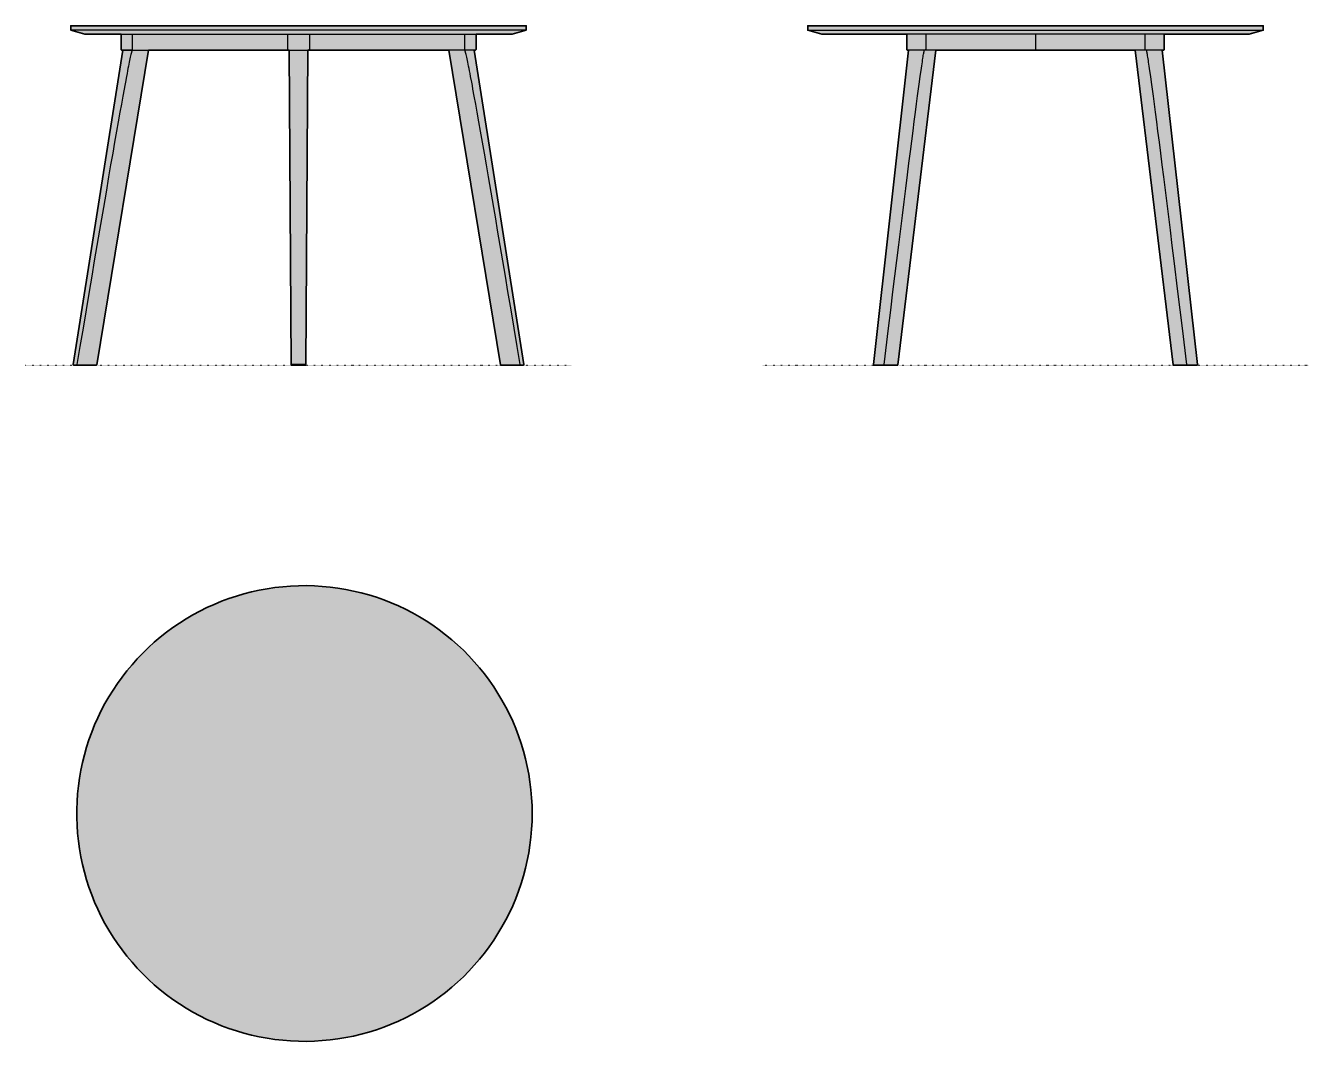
# Model space of a CAD drawing. Header units: millimetres. Extents: x 0 to 2760, y -1454 to 730.
import ezdxf

# ---------------------------------------------------------------- set-up
doc = ezdxf.new("R2010")
doc.units = ezdxf.units.MM
doc.linetypes.add('Dots', pattern=[1, 0, -1])
doc.layers.add('Blocks', color=7, linetype='Continuous')
doc.layers.add('Blocks$Fill', color=7, linetype='Continuous', true_color=0xffffff)
for name, color, linetype, lineweight, true_color in [('Blocks$Inner', 7, 'Continuous', 25, 0x007f00), ('Blocks$Outline', 7, 'Continuous', 35, 0xff3f3f), ('Groud', 7, 'Dots', 25, 0x243775)]:
    doc.layers.add(name, color=color, linetype=linetype, lineweight=lineweight, true_color=true_color)

# ---------------------------------------------------------------- blocks, each defined once
blk = doc.blocks.new('CPH 220 Dining Table Ø98 Top')
at = {"layer": 'Blocks$Fill'}
blk.add_hatch(color=256, dxfattribs=at).paths.add_polyline_path([(494.2, 481.5), (477.2, 481.3), (460.2, 480.6), (443.2, 479.3), (426.3, 477.3), (409.5, 474.8), (392.8, 471.8), (376.2, 468.1), (359.7, 463.9), (343.4, 459.1), (327.2, 453.7), (311.3, 447.8), (295.6, 441.3), (280.1, 434.3), (264.8, 426.7), (249.9, 418.7), (235.2, 410.1), (220.8, 401), (206.7, 391.4), (193, 381.3), (179.7, 370.8), (166.7, 359.8), (154.1, 348.3), (141.9, 336.5), (130.2, 324.2), (118.9, 311.5), (108, 298.4), (97.5, 285), (87.6, 271.2), (78.1, 257.1), (69.2, 242.6), (60.7, 227.9), (52.8, 212.8), (45.3, 197.5), (38.5, 182), (32.1, 166.2), (26.3, 150.2), (21.1, 134), (16.4, 117.6), (12.3, 101.1), (8.8, 84.5), (5.9, 67.7), (3.5, 50.9), (1.8, 34), (0.6, 17), (0, 0), (0, -17), (0.6, -34), (1.8, -51), (3.5, -67.9), (5.9, -84.7), (8.8, -101.5), (12.3, -118.1), (16.4, -134.6), (21.1, -151), (26.3, -167.2), (32.1, -183.2), (38.5, -199), (45.3, -214.5), (52.8, -229.8), (60.7, -244.9), (69.2, -259.6), (78.1, -274.1), (87.6, -288.2), (97.5, -302), (108, -315.4), (118.9, -328.5), (130.2, -341.2), (141.9, -353.5), (154.1, -365.3), (166.7, -376.8), (179.7, -387.8), (193, -398.3), (206.7, -408.4), (220.8, -418), (235.2, -427.1), (249.9, -435.7), (264.8, -443.7), (280.1, -451.3), (295.6, -458.3), (311.3, -464.8), (327.2, -470.7), (343.4, -476.1), (359.7, -480.9), (376.2, -485.1), (392.8, -488.8), (409.5, -491.9), (426.3, -494.4), (443.2, -496.3), (460.2, -497.6), (477.2, -498.3), (494.2, -498.5), (511.2, -498), (528.2, -497), (545.1, -495.4), (562, -493.2), (578.7, -490.4), (595.4, -487), (611.9, -483.1), (628.3, -478.5), (644.6, -473.5), (660.6, -467.8), (676.5, -461.6), (692.1, -454.9), (707.4, -447.6), (722.5, -439.8), (737.4, -431.4), (751.9, -422.6), (766.1, -413.2), (780, -403.4), (793.5, -393.1), (806.7, -382.3), (819.5, -371.1), (831.9, -359.5), (843.8, -347.4), (855.4, -334.9), (866.5, -322), (877.2, -308.8), (887.3, -295.1), (897.1, -281.2), (906.3, -266.9), (915, -252.3), (923.2, -237.4), (930.9, -222.2), (938, -206.8), (944.6, -191.1), (950.7, -175.2), (956.2, -159.1), (961.2, -142.8), (965.5, -126.4), (969.3, -109.8), (972.6, -93.1), (975.2, -76.3), (977.3, -59.4), (978.7, -42.5), (979.6, -25.5), (979.9, -8.5), (979.6, 8.5), (978.7, 25.5), (977.3, 42.4), (975.2, 59.3), (972.6, 76.1), (969.3, 92.8), (965.5, 109.4), (961.2, 125.8), (956.2, 142.1), (950.7, 158.2), (944.6, 174.1), (938, 189.8), (930.9, 205.2), (923.2, 220.4), (915, 235.3), (906.3, 249.9), (897.1, 264.2), (887.3, 278.1), (877.2, 291.8), (866.5, 305), (855.4, 317.9), (843.8, 330.4), (831.9, 342.5), (819.5, 354.1), (806.7, 365.3), (793.5, 376.1), (780, 386.4), (766.1, 396.2), (751.9, 405.6), (737.4, 414.4), (722.5, 422.8), (707.4, 430.6), (692.1, 437.9), (676.5, 444.6), (660.6, 450.8), (644.6, 456.5), (628.3, 461.5), (611.9, 466.1), (595.4, 470), (578.7, 473.4), (562, 476.2), (545.1, 478.4), (528.2, 480), (511.2, 481)], flags=0)
at = {"layer": 'Blocks$Inner'}
blk.add_lwpolyline([(979.6, -25.5), (979.9, -8.5), (979.6, 8.5), (978.7, 25.5), (977.3, 42.4), (975.2, 59.3), (972.6, 76.1), (969.3, 92.8), (965.5, 109.4), (961.2, 125.8), (956.2, 142.1), (950.7, 158.2), (944.6, 174.1), (938, 189.8), (930.9, 205.2), (923.2, 220.4), (915, 235.3), (906.3, 249.9), (897.1, 264.2), (887.3, 278.1), (877.2, 291.8), (866.5, 305), (855.4, 317.9), (843.8, 330.4), (831.9, 342.5), (819.5, 354.1), (806.7, 365.3), (793.5, 376.1), (780, 386.4), (766.1, 396.2), (751.9, 405.6), (737.4, 414.4), (722.5, 422.8), (707.4, 430.6), (692.1, 437.9), (676.5, 444.6), (660.6, 450.8), (644.6, 456.5), (628.3, 461.5), (611.9, 466.1), (595.4, 470), (578.7, 473.4), (562, 476.2), (545.1, 478.4), (528.2, 480), (511.2, 481), (494.2, 481.5), (477.2, 481.3), (460.2, 480.6), (443.2, 479.3), (426.3, 477.3), (409.5, 474.8), (392.8, 471.8), (376.2, 468.1), (359.7, 463.9), (343.4, 459.1), (327.2, 453.7), (311.3, 447.8), (295.6, 441.3), (280.1, 434.3), (264.8, 426.7), (249.9, 418.7), (235.2, 410.1), (220.8, 401), (206.7, 391.4), (193, 381.3), (179.7, 370.8), (166.7, 359.8), (154.1, 348.3), (141.9, 336.5), (130.2, 324.2), (118.9, 311.5), (108, 298.4), (97.5, 285), (87.6, 271.2), (78.1, 257.1), (69.2, 242.6), (60.7, 227.9), (52.8, 212.8), (45.3, 197.5), (38.5, 182), (32.1, 166.2), (26.3, 150.2), (21.1, 134), (16.4, 117.6), (12.3, 101.1), (8.8, 84.5), (5.9, 67.7), (3.5, 50.9), (1.8, 34), (0.6, 17), (0, 0), (0, -17), (0.6, -34), (1.8, -51), (3.5, -67.9), (5.9, -84.7), (8.8, -101.5), (12.3, -118.1), (16.4, -134.6), (21.1, -151), (26.3, -167.2), (32.1, -183.2), (38.5, -199), (45.3, -214.5), (52.8, -229.8), (60.7, -244.9), (69.2, -259.6), (78.1, -274.1), (87.6, -288.2), (97.5, -302), (108, -315.4), (118.9, -328.5), (130.2, -341.2), (141.9, -353.5), (154.1, -365.3), (166.7, -376.8), (179.7, -387.8), (193, -398.3), (206.7, -408.4), (220.8, -418), (235.2, -427.1), (249.9, -435.7), (264.8, -443.7), (280.1, -451.3), (295.6, -458.3), (311.3, -464.8), (327.2, -470.7), (343.4, -476.1), (359.7, -480.9), (376.2, -485.1), (392.8, -488.8), (409.5, -491.9), (426.3, -494.4), (443.2, -496.3), (460.2, -497.6), (477.2, -498.3), (494.2, -498.5), (511.2, -498), (528.2, -497), (545.1, -495.4), (562, -493.2), (578.7, -490.4), (595.4, -487), (611.9, -483.1), (628.3, -478.5), (644.6, -473.5), (660.6, -467.8), (676.5, -461.6), (692.1, -454.9), (707.4, -447.6), (722.5, -439.8), (737.4, -431.4), (751.9, -422.6), (766.1, -413.2), (780, -403.4), (793.5, -393.1), (806.7, -382.3), (819.5, -371.1), (831.9, -359.5), (843.8, -347.4), (855.4, -334.9), (866.5, -322), (877.2, -308.8), (887.3, -295.1), (897.1, -281.2), (906.3, -266.9), (915, -252.3), (923.2, -237.4), (930.9, -222.2), (938, -206.8), (944.6, -191.1), (950.7, -175.2), (956.2, -159.1), (961.2, -142.8), (965.5, -126.4), (969.3, -109.8), (972.6, -93.1), (975.2, -76.3), (977.3, -59.4), (978.7, -42.5)], close=True, dxfattribs=at)
at = {"layer": 'Blocks$Outline'}
for points in [[(392.8, 471.8), (376.2, 468.1)], [(409.5, 474.8), (392.8, 471.8)], [(426.3, 477.3), (409.5, 474.8)], [(443.2, 479.3), (426.3, 477.3)], [(460.2, 480.6), (443.2, 479.3)], [(477.2, 481.3), (460.2, 480.6)], [(494.2, 481.5), (477.2, 481.3)], [(511.2, 481), (494.2, 481.5)], [(528.2, 480), (511.2, 481)], [(545.1, 478.4), (528.2, 480)], [(562, 476.2), (545.1, 478.4)], [(578.7, 473.4), (562, 476.2)], [(595.4, 470), (578.7, 473.4)], [(611.9, 466.1), (595.4, 470)], [(311.3, 447.8), (295.6, 441.3)], [(327.2, 453.7), (311.3, 447.8)], [(343.4, 459.1), (327.2, 453.7)], [(359.7, 463.9), (343.4, 459.1)], [(376.2, 468.1), (359.7, 463.9)], [(628.3, 461.5), (611.9, 466.1)], [(644.6, 456.5), (628.3, 461.5)], [(660.6, 450.8), (644.6, 456.5)], [(676.5, 444.6), (660.6, 450.8)], [(692.1, 437.9), (676.5, 444.6)], [(249.9, 418.7), (235.2, 410.1)], [(264.8, 426.7), (249.9, 418.7)], [(280.1, 434.3), (264.8, 426.7)], [(295.6, 441.3), (280.1, 434.3)], [(707.4, 430.6), (692.1, 437.9)], [(722.5, 422.8), (707.4, 430.6)], [(737.4, 414.4), (722.5, 422.8)], [(751.9, 405.6), (737.4, 414.4)], [(206.7, 391.4), (193, 381.3)], [(220.8, 401), (206.7, 391.4)], [(235.2, 410.1), (220.8, 401)], [(766.1, 396.2), (751.9, 405.6)], [(780, 386.4), (766.1, 396.2)], [(166.7, 359.8), (154.1, 348.3)], [(179.7, 370.8), (166.7, 359.8)], [(193, 381.3), (179.7, 370.8)], [(793.5, 376.1), (780, 386.4)], [(806.7, 365.3), (793.5, 376.1)], [(819.5, 354.1), (806.7, 365.3)], [(141.9, 336.5), (130.2, 324.2)], [(154.1, 348.3), (141.9, 336.5)], [(831.9, 342.5), (819.5, 354.1)], [(843.8, 330.4), (831.9, 342.5)], [(118.9, 311.5), (108, 298.4)], [(130.2, 324.2), (118.9, 311.5)], [(855.4, 317.9), (843.8, 330.4)], [(866.5, 305), (855.4, 317.9)], [(877.2, 291.8), (866.5, 305)], [(97.5, 285), (87.6, 271.2)], [(108, 298.4), (97.5, 285)], [(887.3, 278.1), (877.2, 291.8)], [(897.1, 264.2), (887.3, 278.1)], [(78.1, 257.1), (69.2, 242.6)], [(87.6, 271.2), (78.1, 257.1)], [(906.3, 249.9), (897.1, 264.2)], [(915, 235.3), (906.3, 249.9)], [(60.7, 227.9), (52.8, 212.8)], [(69.2, 242.6), (60.7, 227.9)], [(923.2, 220.4), (915, 235.3)], [(45.3, 197.5), (38.5, 182)], [(52.8, 212.8), (45.3, 197.5)], [(930.9, 205.2), (923.2, 220.4)], [(938, 189.8), (930.9, 205.2)], [(32.1, 166.2), (26.3, 150.2)], [(38.5, 182), (32.1, 166.2)], [(944.6, 174.1), (938, 189.8)], [(950.7, 158.2), (944.6, 174.1)], [(26.3, 150.2), (21.1, 134)], [(956.2, 142.1), (950.7, 158.2)], [(961.2, 125.8), (956.2, 142.1)], [(16.4, 117.6), (12.3, 101.1)], [(21.1, 134), (16.4, 117.6)], [(965.5, 109.4), (961.2, 125.8)], [(8.8, 84.5), (5.9, 67.7)], [(12.3, 101.1), (8.8, 84.5)], [(969.3, 92.8), (965.5, 109.4)], [(972.6, 76.1), (969.3, 92.8)], [(5.9, 67.7), (3.5, 50.9)], [(975.2, 59.3), (972.6, 76.1)], [(977.3, 42.4), (975.2, 59.3)], [(1.8, 34), (0.6, 17)], [(3.5, 50.9), (1.8, 34)], [(978.7, 25.5), (977.3, 42.4)], [(0.6, 17), (0, 0)], [(0, 0), (0, -17)], [(979.6, 8.5), (978.7, 25.5)], [(979.9, -8.5), (979.6, 8.5)], [(0, -17), (0.6, -34)], [(978.7, -42.5), (979.6, -25.5)], [(979.6, -25.5), (979.9, -8.5)], [(0.6, -34), (1.8, -51)], [(1.8, -51), (3.5, -67.9)], [(977.3, -59.4), (978.7, -42.5)], [(3.5, -67.9), (5.9, -84.7)], [(972.6, -93.1), (975.2, -76.3)], [(975.2, -76.3), (977.3, -59.4)], [(5.9, -84.7), (8.8, -101.5)], [(8.8, -101.5), (12.3, -118.1)], [(965.5, -126.4), (969.3, -109.8)], [(969.3, -109.8), (972.6, -93.1)], [(12.3, -118.1), (16.4, -134.6)], [(16.4, -134.6), (21.1, -151)], [(961.2, -142.8), (965.5, -126.4)], [(21.1, -151), (26.3, -167.2)], [(950.7, -175.2), (956.2, -159.1)], [(956.2, -159.1), (961.2, -142.8)], [(26.3, -167.2), (32.1, -183.2)], [(32.1, -183.2), (38.5, -199)], [(938, -206.8), (944.6, -191.1)], [(944.6, -191.1), (950.7, -175.2)], [(38.5, -199), (45.3, -214.5)], [(45.3, -214.5), (52.8, -229.8)], [(930.9, -222.2), (938, -206.8)], [(52.8, -229.8), (60.7, -244.9)], [(60.7, -244.9), (69.2, -259.6)], [(915, -252.3), (923.2, -237.4)], [(923.2, -237.4), (930.9, -222.2)], [(69.2, -259.6), (78.1, -274.1)], [(78.1, -274.1), (87.6, -288.2)], [(897.1, -281.2), (906.3, -266.9)], [(906.3, -266.9), (915, -252.3)], [(87.6, -288.2), (97.5, -302)], [(97.5, -302), (108, -315.4)], [(877.2, -308.8), (887.3, -295.1)], [(887.3, -295.1), (897.1, -281.2)], [(108, -315.4), (118.9, -328.5)], [(118.9, -328.5), (130.2, -341.2)], [(855.4, -334.9), (866.5, -322)], [(866.5, -322), (877.2, -308.8)], [(130.2, -341.2), (141.9, -353.5)], [(141.9, -353.5), (154.1, -365.3)], [(831.9, -359.5), (843.8, -347.4)], [(843.8, -347.4), (855.4, -334.9)], [(154.1, -365.3), (166.7, -376.8)], [(166.7, -376.8), (179.7, -387.8)], [(793.5, -393.1), (806.7, -382.3)], [(806.7, -382.3), (819.5, -371.1)], [(819.5, -371.1), (831.9, -359.5)], [(179.7, -387.8), (193, -398.3)], [(193, -398.3), (206.7, -408.4)], [(206.7, -408.4), (220.8, -418)], [(751.9, -422.6), (766.1, -413.2)], [(766.1, -413.2), (780, -403.4)], [(780, -403.4), (793.5, -393.1)], [(220.8, -418), (235.2, -427.1)], [(235.2, -427.1), (249.9, -435.7)], [(249.9, -435.7), (264.8, -443.7)], [(707.4, -447.6), (722.5, -439.8)], [(722.5, -439.8), (737.4, -431.4)], [(737.4, -431.4), (751.9, -422.6)], [(264.8, -443.7), (280.1, -451.3)], [(280.1, -451.3), (295.6, -458.3)], [(295.6, -458.3), (311.3, -464.8)], [(311.3, -464.8), (327.2, -470.7)], [(644.6, -473.5), (660.6, -467.8)], [(660.6, -467.8), (676.5, -461.6)], [(676.5, -461.6), (692.1, -454.9)], [(692.1, -454.9), (707.4, -447.6)], [(327.2, -470.7), (343.4, -476.1)], [(343.4, -476.1), (359.7, -480.9)], [(359.7, -480.9), (376.2, -485.1)], [(376.2, -485.1), (392.8, -488.8)], [(392.8, -488.8), (409.5, -491.9)], [(409.5, -491.9), (426.3, -494.4)], [(426.3, -494.4), (443.2, -496.3)], [(443.2, -496.3), (460.2, -497.6)], [(528.2, -497), (545.1, -495.4)], [(545.1, -495.4), (562, -493.2)], [(562, -493.2), (578.7, -490.4)], [(578.7, -490.4), (595.4, -487)], [(595.4, -487), (611.9, -483.1)], [(611.9, -483.1), (628.3, -478.5)], [(628.3, -478.5), (644.6, -473.5)], [(460.2, -497.6), (477.2, -498.3)], [(477.2, -498.3), (494.2, -498.5)], [(494.2, -498.5), (511.2, -498)], [(511.2, -498), (528.2, -497)]]:
    blk.add_lwpolyline(points, dxfattribs=at)
blk = doc.blocks.new('CPH 220 Dining Table Ø98 Side')
at = {"layer": 'Blocks$Fill'}
blk.add_hatch(color=256, dxfattribs=at).paths.add_polyline_path([(310.1, 712), (127.2, 712), (97.2, 720), (97.2, 730), (1077.2, 730), (1077.2, 720), (1047.2, 712), (864.4, 712), (864.4, 679.9), (864.4, 679.8), (864.3, 679.7), (864.3, 679.6), (864.3, 679.5), (864.3, 679.4), (864.3, 679.3), (864.2, 679.2), (864.2, 679.1), (864.2, 679), (864.1, 678.9), (864.1, 678.8), (864.1, 678.7), (864, 678.6), (864, 678.5), (863.9, 678.4), (863.9, 678.4), (863.8, 678.3), (863.7, 678.2), (863.7, 678.1), (863.6, 678), (863.5, 678), (863.5, 677.9), (863.4, 677.8), (863.3, 677.7), (863.3, 677.7), (863.2, 677.6), (863.1, 677.5), (863, 677.5), (862.9, 677.4), (862.8, 677.4), (862.7, 677.3), (862.6, 677.3), (862.6, 677.2), (862.5, 677.2), (862.4, 677.2), (862.3, 677.1), (862.2, 677.1), (862.1, 677.1), (862, 677.1), (861.9, 677), (861.8, 677), (861.7, 677), (861.6, 677), (861.5, 677), (861.4, 677), (860.2, 677), (935.9, 1.1), (935.9, 1), (935.9, 1), (935.9, 1), (935.9, 0.9), (935.9, 0.9), (935.9, 0.9), (935.9, 0.8), (935.9, 0.8), (935.9, 0.8), (935.9, 0.7), (935.9, 0.7), (935.8, 0.7), (935.8, 0.6), (935.8, 0.6), (935.8, 0.6), (935.8, 0.5), (935.8, 0.5), (935.8, 0.5), (935.7, 0.5), (935.7, 0.4), (935.7, 0.4), (935.7, 0.4), (935.7, 0.3), (935.6, 0.3), (935.6, 0.3), (935.6, 0.3), (935.6, 0.2), (935.5, 0.2), (935.5, 0.2), (935.5, 0.2), (935.5, 0.2), (935.4, 0.1), (935.4, 0.1), (935.4, 0.1), (935.3, 0.1), (935.3, 0.1), (935.3, 0.1), (935.2, 0.1), (935.2, 0), (935.2, 0), (935.1, 0), (935.1, 0), (935.1, 0), (935, 0), (935, 0), (935, 0), (934.9, 0), (934.9, 0), (913.5, 0), (913.5, 0), (913.5, 0), (913.5, 0), (884.4, 0), (884.3, 0), (884.3, 0), (884.2, 0), (884.2, 0), (884.2, 0), (884.1, 0), (884.1, 0), (884, 0), (884, 0.1), (884, 0.1), (884, 0.1), (883.9, 0.1), (883.9, 0.1), (883.9, 0.1), (883.8, 0.1), (883.8, 0.2), (883.8, 0.2), (883.7, 0.2), (883.7, 0.2), (883.7, 0.3), (883.7, 0.3), (883.6, 0.3), (883.6, 0.3), (883.6, 0.3), (883.6, 0.4), (883.6, 0.4), (883.5, 0.4), (883.5, 0.5), (883.5, 0.5), (883.5, 0.5), (883.5, 0.6), (883.4, 0.6), (883.4, 0.6), (883.4, 0.6), (883.4, 0.7), (883.4, 0.7), (883.4, 0.7), (883.4, 0.8), (883.4, 0.8), (883.4, 0.8), (883.4, 0.9), (802, 677), (587.2, 677), (372.5, 677), (291.1, 0.8), (291.1, 0.8), (291, 0.8), (291, 0.7), (291, 0.7), (291, 0.7), (291, 0.6), (291, 0.6), (291, 0.6), (291, 0.6), (291, 0.5), (290.9, 0.5), (290.9, 0.5), (290.9, 0.4), (290.9, 0.4), (290.9, 0.4), (290.8, 0.3), (290.8, 0.3), (290.8, 0.3), (290.8, 0.3), (290.7, 0.3), (290.7, 0.2), (290.7, 0.2), (290.7, 0.2), (290.6, 0.2), (290.6, 0.1), (290.6, 0.1), (290.5, 0.1), (290.5, 0.1), (290.5, 0.1), (290.4, 0.1), (290.4, 0.1), (290.4, 0), (290.3, 0), (290.3, 0), (290.3, 0), (290.2, 0), (290.2, 0), (290.2, 0), (290.1, 0), (290.1, 0), (260.9, 0), (260.9, 0), (260.9, 0), (260.9, 0), (260.9, 0), (239.5, 0), (239.5, 0), (239.4, 0), (239.4, 0), (239.4, 0), (239.3, 0), (239.3, 0), (239.3, 0), (239.2, 0), (239.2, 0.1), (239.2, 0.1), (239.1, 0.1), (239.1, 0.1), (239.1, 0.1), (239, 0.1), (239, 0.1), (239, 0.2), (238.9, 0.2), (238.9, 0.2), (238.9, 0.2), (238.9, 0.2), (238.8, 0.3), (238.8, 0.3), (238.8, 0.3), (238.8, 0.3), (238.7, 0.4), (238.7, 0.4), (238.7, 0.4), (238.7, 0.5), (238.7, 0.5), (238.7, 0.5), (238.6, 0.5), (238.6, 0.6), (238.6, 0.6), (238.6, 0.6), (238.6, 0.7), (238.6, 0.7), (238.6, 0.7), (238.6, 0.8), (238.5, 0.8), (238.5, 0.8), (238.5, 0.9), (238.5, 0.9), (238.5, 0.9), (238.5, 1), (238.5, 1), (238.5, 1), (238.5, 1.1), (238.5, 1.1), (314.2, 677), (313, 677), (312.9, 677), (312.8, 677), (312.7, 677), (312.6, 677), (312.5, 677.1), (312.4, 677.1), (312.3, 677.1), (312.2, 677.1), (312.1, 677.2), (312, 677.2), (311.9, 677.2), (311.8, 677.3), (311.7, 677.3), (311.6, 677.4), (311.5, 677.4), (311.4, 677.5), (311.3, 677.5), (311.3, 677.6), (311.2, 677.7), (311.1, 677.7), (311, 677.8), (310.9, 677.9), (310.9, 678), (310.8, 678), (310.7, 678.1), (310.7, 678.2), (310.6, 678.3), (310.6, 678.4), (310.5, 678.4), (310.5, 678.5), (310.4, 678.6), (310.4, 678.7), (310.3, 678.8), (310.3, 678.9), (310.2, 679), (310.2, 679.1), (310.2, 679.2), (310.2, 679.3), (310.1, 679.4), (310.1, 679.5), (310.1, 679.6), (310.1, 679.7), (310.1, 679.8), (310.1, 679.9), (310.1, 680)], flags=0)
at = {"layer": 'Blocks$Inner'}
for p, q in [((97.2, 720), (1077.2, 720)), ((825.5, 677), (587.2, 677))]:
    blk.add_line(p, q, dxfattribs=at)
blk.add_lwpolyline([(1047.2, 712), (127.2, 712), (97.2, 720), (97.2, 730), (1077.2, 730), (1077.2, 720)], close=True, dxfattribs=at)
for points in [[(351, 712), (351, 680), (351, 679.9), (351, 679.7), (351, 679.6), (351, 679.5), (351, 679.3), (351, 679.2), (351, 679.2), (350.9, 679.1), (350.9, 679), (350.9, 679), (350.9, 678.9), (350.9, 678.8), (350.8, 678.8), (350.8, 678.7), (350.8, 678.6), (350.8, 678.6), (350.8, 678.5), (350.7, 678.4), (350.7, 678.4), (350.7, 678.3), (350.6, 678.2), (350.6, 678.2), (350.6, 678.1), (350.5, 678), (350.5, 678), (350.5, 677.9), (350.4, 677.9), (350.4, 677.8), (350.3, 677.8), (350.3, 677.7), (350.3, 677.7), (350.2, 677.6), (350.2, 677.6), (350.1, 677.5), (350.1, 677.5), (350, 677.4), (350, 677.4), (349.9, 677.4), (349.9, 677.3), (349.8, 677.3), (349.8, 677.3), (349.7, 677.2), (349.7, 677.2), (349.6, 677.2), (349.6, 677.2), (349.6, 677.1), (349.5, 677.1), (349.5, 677.1), (349.4, 677.1), (349.4, 677.1), (349.3, 677.1), (349.3, 677), (349.2, 677), (349.2, 677), (349.1, 677), (349.1, 677), (349, 677), (349, 677), (348.9, 677), (313.1, 677), (313, 677), (312.9, 677), (312.8, 677), (312.7, 677), (312.6, 677), (312.5, 677.1), (312.4, 677.1), (312.3, 677.1), (312.2, 677.1), (312.1, 677.2), (312, 677.2), (311.9, 677.2), (311.8, 677.3), (311.7, 677.3), (311.6, 677.4), (311.5, 677.4), (311.4, 677.5), (311.3, 677.5), (311.3, 677.6), (311.2, 677.7), (311.1, 677.7), (311, 677.8), (310.9, 677.9), (310.9, 678), (310.8, 678), (310.7, 678.1), (310.7, 678.2), (310.6, 678.3), (310.6, 678.4), (310.5, 678.4), (310.5, 678.5), (310.4, 678.6), (310.4, 678.7), (310.3, 678.8), (310.3, 678.9), (310.2, 679), (310.2, 679.1), (310.2, 679.2), (310.2, 679.3), (310.1, 679.4), (310.1, 679.5), (310.1, 679.6), (310.1, 679.7), (310.1, 679.8), (310.1, 679.9), (310.1, 680), (310.1, 712)], [(587.2, 712), (587.2, 677), (349, 677)], [(864.4, 712), (864.4, 680), (864.4, 679.9), (864.4, 679.8), (864.3, 679.7), (864.3, 679.6), (864.3, 679.5), (864.3, 679.4), (864.3, 679.3), (864.2, 679.2), (864.2, 679.1), (864.2, 679), (864.1, 678.9), (864.1, 678.8), (864.1, 678.7), (864, 678.6), (864, 678.5), (863.9, 678.4), (863.9, 678.4), (863.8, 678.3), (863.7, 678.2), (863.7, 678.1), (863.6, 678), (863.5, 678), (863.5, 677.9), (863.4, 677.8), (863.3, 677.7), (863.3, 677.7), (863.2, 677.6), (863.1, 677.5), (863, 677.5), (862.9, 677.4), (862.8, 677.4), (862.7, 677.3), (862.6, 677.3), (862.6, 677.2), (862.5, 677.2), (862.4, 677.2), (862.3, 677.1), (862.2, 677.1), (862.1, 677.1), (862, 677.1), (861.9, 677), (861.8, 677), (861.7, 677), (861.6, 677), (861.5, 677), (861.4, 677), (825.5, 677), (825.5, 677), (825.4, 677), (825.4, 677), (825.3, 677), (825.3, 677), (825.2, 677), (825.2, 677), (825.1, 677.1), (825.1, 677.1), (825, 677.1), (825, 677.1), (824.9, 677.1), (824.9, 677.1), (824.8, 677.2), (824.8, 677.2), (824.7, 677.2), (824.7, 677.2), (824.6, 677.3), (824.6, 677.3), (824.5, 677.3), (824.5, 677.4), (824.4, 677.4), (824.4, 677.4), (824.3, 677.5), (824.3, 677.5), (824.3, 677.6), (824.2, 677.6), (824.2, 677.7), (824.1, 677.7), (824.1, 677.8), (824, 677.8), (824, 677.9), (824, 677.9), (823.9, 678), (823.9, 678), (823.9, 678.1), (823.8, 678.2), (823.8, 678.2), (823.8, 678.3), (823.7, 678.4), (823.7, 678.4), (823.7, 678.5), (823.6, 678.6), (823.6, 678.6), (823.6, 678.7), (823.6, 678.8), (823.6, 678.8), (823.5, 678.9), (823.5, 679), (823.5, 679), (823.5, 679.1), (823.5, 679.2), (823.5, 679.2), (823.4, 679.3), (823.4, 679.5), (823.4, 679.6), (823.4, 679.7), (823.4, 679.9), (823.4, 680), (823.4, 712)], [(314.2, 677), (238.5, 1.1), (238.5, 1.1), (238.5, 1), (238.5, 1), (238.5, 1), (238.5, 0.9), (238.5, 0.9), (238.5, 0.9), (238.5, 0.8), (238.5, 0.8), (238.6, 0.8), (238.6, 0.7), (238.6, 0.7), (238.6, 0.7), (238.6, 0.6), (238.6, 0.6), (238.6, 0.6), (238.6, 0.5), (238.7, 0.5), (238.7, 0.5), (238.7, 0.5), (238.7, 0.4), (238.7, 0.4), (238.7, 0.4), (238.8, 0.3), (238.8, 0.3), (238.8, 0.3), (238.8, 0.3), (238.9, 0.2), (238.9, 0.2), (238.9, 0.2), (238.9, 0.2), (239, 0.2), (239, 0.1), (239, 0.1), (239.1, 0.1), (239.1, 0.1), (239.1, 0.1), (239.2, 0.1), (239.2, 0.1), (239.2, 0), (239.3, 0), (239.3, 0), (239.3, 0), (239.4, 0), (239.4, 0), (239.4, 0), (239.5, 0), (239.5, 0), (239.5, 0), (260.9, 0), (260.9, 0), (260.9, 0), (260.9, 0), (260.9, 0), (260.9, 0), (260.9, 0), (260.9, 0), (260.9, 0), (260.9, 0), (261, 0), (261, 0), (261, 0), (261, 0), (261, 0), (261, 0), (261, 0), (261, 0), (261, 0), (261, 0), (261, 0), (261, 0), (261, 0), (261, 0), (261, 0), (261, 0), (261, 0.1), (261, 0.1), (261.1, 0.1), (261.1, 0.1), (261.1, 0.1), (261.1, 0.1), (261.1, 0.1), (261.1, 0.1), (261.1, 0.1), (261.1, 0.1), (261.1, 0.1), (261.1, 0.1), (261.1, 0.2), (261.2, 0.2), (261.2, 0.2), (261.2, 0.2), (261.2, 0.2), (261.2, 0.2), (261.2, 0.2), (261.2, 0.3), (261.2, 0.3), (261.2, 0.3), (261.2, 0.3), (261.3, 0.4), (261.3, 0.4), (261.3, 0.4), (261.3, 0.5), (261.3, 0.5), (261.3, 0.5), (261.3, 0.6), (261.3, 0.6), (261.3, 0.7), (261.3, 0.7), (261.4, 0.8), (261.4, 0.8), (261.4, 0.9), (261.4, 0.9), (261.4, 0.9), (261.4, 1), (261.4, 1.1), (270.9, 79.3), (275.7, 118.4), (280.5, 157.5), (284.6, 191.3), (288.8, 225.1), (293, 258.9), (297.2, 292.8), (300.8, 321.8), (304.4, 350.9), (308.1, 379.9), (311.7, 409), (314.9, 434.4), (318.1, 459.7), (321, 481.9), (323.8, 504.1), (326.4, 524.2), (329, 544.3), (331.3, 561.7), (333.6, 579.1), (335.6, 594.2), (337.7, 609.2), (339.4, 621.4), (341.1, 633.5), (342.5, 643.5), (343.1, 647.9), (343.8, 652.2), (344.4, 656.1), (345, 659.9), (345.4, 662.9), (345.9, 666), (346.4, 668.4), (346.8, 670.7), (347.1, 672.6), (347.5, 674.2), (347.7, 675.4), (347.9, 675.9), (347.9, 676.1), (348, 676.3), (348, 676.4), (348.1, 676.6), (348.1, 676.6), (348.1, 676.7), (348.2, 676.7), (348.2, 676.8), (348.2, 676.8), (348.2, 676.8), (348.2, 676.9), (348.2, 676.9), (348.2, 676.9), (348.3, 676.9), (348.3, 676.9), (348.3, 676.9), (348.3, 676.9), (348.3, 676.9), (348.3, 676.9), (348.3, 677), (348.3, 677), (348.3, 677), (348.3, 677), (348.3, 677), (348.3, 677), (348.3, 677), (348.3, 677), (348.3, 677), (348.3, 677), (348.3, 677), (348.3, 677), (348.3, 677), (348.3, 677), (348.3, 677), (348.3, 677), (348.3, 677), (348.3, 677), (348.3, 677), (348.3, 677), (348.3, 677), (348.4, 677), (348.4, 677), (348.4, 677), (348.4, 677), (348.4, 677), (348.4, 677), (348.4, 677)], [(260.9, 0), (290.1, 0), (290.1, 0), (290.2, 0), (290.2, 0), (290.2, 0), (290.3, 0), (290.3, 0), (290.3, 0), (290.4, 0), (290.4, 0.1), (290.4, 0.1), (290.5, 0.1), (290.5, 0.1), (290.5, 0.1), (290.6, 0.1), (290.6, 0.1), (290.6, 0.2), (290.7, 0.2), (290.7, 0.2), (290.7, 0.2), (290.7, 0.3), (290.8, 0.3), (290.8, 0.3), (290.8, 0.3), (290.8, 0.3), (290.9, 0.4), (290.9, 0.4), (290.9, 0.4), (290.9, 0.5), (290.9, 0.5), (291, 0.5), (291, 0.6), (291, 0.6), (291, 0.6), (291, 0.6), (291, 0.7), (291, 0.7), (291, 0.7), (291, 0.8), (291.1, 0.8), (291.1, 0.8), (291.1, 0.9), (372.5, 677)], [(913.5, 0), (884.4, 0), (884.3, 0), (884.3, 0), (884.2, 0), (884.2, 0), (884.2, 0), (884.1, 0), (884.1, 0), (884, 0), (884, 0.1), (884, 0.1), (884, 0.1), (883.9, 0.1), (883.9, 0.1), (883.9, 0.1), (883.8, 0.1), (883.8, 0.2), (883.8, 0.2), (883.7, 0.2), (883.7, 0.2), (883.7, 0.3), (883.7, 0.3), (883.6, 0.3), (883.6, 0.3), (883.6, 0.3), (883.6, 0.4), (883.6, 0.4), (883.5, 0.4), (883.5, 0.5), (883.5, 0.5), (883.5, 0.5), (883.5, 0.6), (883.4, 0.6), (883.4, 0.6), (883.4, 0.6), (883.4, 0.7), (883.4, 0.7), (883.4, 0.7), (883.4, 0.8), (883.4, 0.8), (883.4, 0.8), (883.4, 0.9), (802, 677)], [(860.2, 677), (935.9, 1.1), (935.9, 1.1), (935.9, 1), (935.9, 1), (935.9, 1), (935.9, 0.9), (935.9, 0.9), (935.9, 0.9), (935.9, 0.8), (935.9, 0.8), (935.9, 0.8), (935.9, 0.7), (935.9, 0.7), (935.8, 0.7), (935.8, 0.6), (935.8, 0.6), (935.8, 0.6), (935.8, 0.5), (935.8, 0.5), (935.8, 0.5), (935.7, 0.5), (935.7, 0.4), (935.7, 0.4), (935.7, 0.4), (935.7, 0.3), (935.6, 0.3), (935.6, 0.3), (935.6, 0.3), (935.6, 0.2), (935.5, 0.2), (935.5, 0.2), (935.5, 0.2), (935.5, 0.2), (935.4, 0.1), (935.4, 0.1), (935.4, 0.1), (935.3, 0.1), (935.3, 0.1), (935.3, 0.1), (935.2, 0.1), (935.2, 0), (935.2, 0), (935.1, 0), (935.1, 0), (935.1, 0), (935, 0), (935, 0), (935, 0), (934.9, 0), (934.9, 0), (913.5, 0), (913.5, 0), (913.5, 0), (913.5, 0), (913.5, 0), (913.5, 0), (913.5, 0), (913.5, 0), (913.5, 0), (913.5, 0), (913.5, 0), (913.5, 0), (913.5, 0), (913.5, 0), (913.5, 0), (913.4, 0), (913.4, 0), (913.4, 0), (913.4, 0), (913.4, 0), (913.4, 0), (913.4, 0), (913.4, 0), (913.4, 0), (913.4, 0), (913.4, 0), (913.4, 0.1), (913.4, 0.1), (913.4, 0.1), (913.4, 0.1), (913.4, 0.1), (913.3, 0.1), (913.3, 0.1), (913.3, 0.1), (913.3, 0.1), (913.3, 0.1), (913.3, 0.1), (913.3, 0.2), (913.3, 0.2), (913.3, 0.2), (913.3, 0.2), (913.2, 0.2), (913.2, 0.2), (913.2, 0.2), (913.2, 0.3), (913.2, 0.3), (913.2, 0.3), (913.2, 0.3), (913.2, 0.3), (913.2, 0.4), (913.2, 0.4), (913.2, 0.4), (913.1, 0.5), (913.1, 0.5), (913.1, 0.5), (913.1, 0.6), (913.1, 0.6), (913.1, 0.7), (913.1, 0.7), (913.1, 0.8), (913.1, 0.8), (913.1, 0.8), (913.1, 0.9), (913.1, 0.9), (913.1, 1), (913.1, 1.1), (903.5, 79.6), (898.7, 118.9), (893.9, 158.1), (885.7, 224.1), (881.7, 257), (877.6, 290), (874, 318.8), (870.4, 347.6), (866.8, 376.4), (863.2, 405.2), (860, 430.5), (856.8, 455.9), (853.8, 479.5), (850.7, 503.2), (848.1, 523.5), (845.5, 543.7), (843.2, 561.2), (840.9, 578.6), (838.9, 593.5), (836.8, 608.5), (835.2, 620.7), (833.4, 633), (832, 642.8), (831.4, 647.3), (830.7, 651.7), (830.2, 655.3), (829.6, 658.9), (829.1, 662.1), (828.6, 665.4), (828.1, 667.9), (827.7, 670.4), (827.4, 672.2), (827.2, 673.1), (827, 674), (826.7, 675.1), (826.6, 675.7), (826.4, 676.3), (826.4, 676.4), (826.4, 676.5), (826.3, 676.5), (826.3, 676.6), (826.3, 676.6), (826.3, 676.7), (826.3, 676.7), (826.3, 676.7), (826.3, 676.7), (826.2, 676.8), (826.2, 676.8), (826.2, 676.8), (826.2, 676.8), (826.2, 676.9), (826.2, 676.9), (826.2, 676.9), (826.1, 676.9), (826.1, 676.9), (826.1, 677), (826.1, 677), (826.1, 677)]]:
    blk.add_lwpolyline(points, dxfattribs=at)
at = {"layer": 'Blocks$Outline'}
for points in [[(310.1, 712), (127.2, 712), (97.2, 720), (97.2, 730), (1077.2, 730), (1077.2, 720), (1047.2, 712)], [(314.2, 677), (313.1, 677), (313, 677), (312.9, 677), (312.8, 677), (312.7, 677), (312.6, 677), (312.5, 677.1), (312.4, 677.1), (312.3, 677.1), (312.2, 677.1), (312.1, 677.2), (312, 677.2), (311.9, 677.2), (311.8, 677.3), (311.7, 677.3), (311.6, 677.4), (311.5, 677.4), (311.4, 677.5), (311.3, 677.5), (311.3, 677.6), (311.2, 677.7), (311.1, 677.7), (311, 677.8), (310.9, 677.9), (310.9, 678), (310.8, 678), (310.7, 678.1), (310.7, 678.2), (310.6, 678.3), (310.6, 678.4), (310.5, 678.4), (310.5, 678.5), (310.4, 678.6), (310.4, 678.7), (310.3, 678.8), (310.3, 678.9), (310.2, 679), (310.2, 679.1), (310.2, 679.2), (310.2, 679.3), (310.1, 679.4), (310.1, 679.5), (310.1, 679.6), (310.1, 679.7), (310.1, 679.8), (310.1, 679.9), (310.1, 680), (310.1, 712)], [(864.4, 712), (864.4, 680), (864.4, 679.9), (864.4, 679.8), (864.3, 679.7), (864.3, 679.6), (864.3, 679.5), (864.3, 679.4), (864.3, 679.3), (864.2, 679.2), (864.2, 679.1), (864.2, 679), (864.1, 678.9), (864.1, 678.8), (864.1, 678.7), (864, 678.6), (864, 678.5), (863.9, 678.4), (863.9, 678.4), (863.8, 678.3), (863.7, 678.2), (863.7, 678.1), (863.6, 678), (863.5, 678), (863.5, 677.9), (863.4, 677.8), (863.3, 677.7), (863.3, 677.7), (863.2, 677.6), (863.1, 677.5), (863, 677.5), (862.9, 677.4), (862.8, 677.4), (862.7, 677.3), (862.6, 677.3), (862.6, 677.2), (862.5, 677.2), (862.4, 677.2), (862.3, 677.1), (862.2, 677.1), (862.1, 677.1), (862, 677.1), (861.9, 677), (861.8, 677), (861.7, 677), (861.6, 677), (861.5, 677), (861.4, 677), (860.2, 677)], [(1047.2, 712), (864.4, 712)], [(260.9, 0), (260.9, 0), (260.9, 0), (260.9, 0), (260.9, 0), (239.5, 0), (239.5, 0), (239.5, 0), (239.4, 0), (239.4, 0), (239.4, 0), (239.3, 0), (239.3, 0), (239.3, 0), (239.2, 0), (239.2, 0.1), (239.2, 0.1), (239.1, 0.1), (239.1, 0.1), (239.1, 0.1), (239, 0.1), (239, 0.1), (239, 0.2), (238.9, 0.2), (238.9, 0.2), (238.9, 0.2), (238.9, 0.2), (238.8, 0.3), (238.8, 0.3), (238.8, 0.3), (238.8, 0.3), (238.7, 0.4), (238.7, 0.4), (238.7, 0.4), (238.7, 0.5), (238.7, 0.5), (238.7, 0.5), (238.6, 0.5), (238.6, 0.6), (238.6, 0.6), (238.6, 0.6), (238.6, 0.7), (238.6, 0.7), (238.6, 0.7), (238.6, 0.8), (238.5, 0.8), (238.5, 0.8), (238.5, 0.9), (238.5, 0.9), (238.5, 0.9), (238.5, 1), (238.5, 1), (238.5, 1), (238.5, 1.1), (238.5, 1.1), (314.2, 677)], [(372.5, 677), (291.1, 0.9), (291.1, 0.8), (291.1, 0.8), (291, 0.8), (291, 0.7), (291, 0.7), (291, 0.7), (291, 0.6), (291, 0.6), (291, 0.6), (291, 0.6), (291, 0.5), (290.9, 0.5), (290.9, 0.5), (290.9, 0.4), (290.9, 0.4), (290.9, 0.4), (290.8, 0.3), (290.8, 0.3), (290.8, 0.3), (290.8, 0.3), (290.7, 0.3), (290.7, 0.2), (290.7, 0.2), (290.7, 0.2), (290.6, 0.2), (290.6, 0.1), (290.6, 0.1), (290.5, 0.1), (290.5, 0.1), (290.5, 0.1), (290.4, 0.1), (290.4, 0.1), (290.4, 0), (290.3, 0), (290.3, 0), (290.3, 0), (290.2, 0), (290.2, 0), (290.2, 0), (290.1, 0), (290.1, 0)], [(587.2, 677), (372.5, 677)], [(802, 677), (587.2, 677)], [(884.4, 0), (884.3, 0), (884.3, 0), (884.2, 0), (884.2, 0), (884.2, 0), (884.1, 0), (884.1, 0), (884, 0), (884, 0.1), (884, 0.1), (884, 0.1), (883.9, 0.1), (883.9, 0.1), (883.9, 0.1), (883.8, 0.1), (883.8, 0.2), (883.8, 0.2), (883.7, 0.2), (883.7, 0.2), (883.7, 0.3), (883.7, 0.3), (883.6, 0.3), (883.6, 0.3), (883.6, 0.3), (883.6, 0.4), (883.6, 0.4), (883.5, 0.4), (883.5, 0.5), (883.5, 0.5), (883.5, 0.5), (883.5, 0.6), (883.4, 0.6), (883.4, 0.6), (883.4, 0.6), (883.4, 0.7), (883.4, 0.7), (883.4, 0.7), (883.4, 0.8), (883.4, 0.8), (883.4, 0.8), (883.4, 0.9), (802, 677)], [(860.2, 677), (935.9, 1.1), (935.9, 1.1), (935.9, 1), (935.9, 1), (935.9, 1), (935.9, 0.9), (935.9, 0.9), (935.9, 0.9), (935.9, 0.8), (935.9, 0.8), (935.9, 0.8), (935.9, 0.7), (935.9, 0.7), (935.8, 0.7), (935.8, 0.6), (935.8, 0.6), (935.8, 0.6), (935.8, 0.5), (935.8, 0.5), (935.8, 0.5), (935.7, 0.5), (935.7, 0.4), (935.7, 0.4), (935.7, 0.4), (935.7, 0.3), (935.6, 0.3), (935.6, 0.3), (935.6, 0.3), (935.6, 0.2), (935.5, 0.2), (935.5, 0.2), (935.5, 0.2), (935.5, 0.2), (935.4, 0.1), (935.4, 0.1), (935.4, 0.1), (935.3, 0.1), (935.3, 0.1), (935.3, 0.1), (935.2, 0.1), (935.2, 0), (935.2, 0), (935.1, 0), (935.1, 0), (935.1, 0), (935, 0), (935, 0), (935, 0), (934.9, 0), (934.9, 0), (913.5, 0), (913.5, 0), (913.5, 0), (913.5, 0), (913.5, 0)], [(290.1, 0), (260.9, 0)], [(913.5, 0), (884.4, 0)]]:
    blk.add_lwpolyline(points, dxfattribs=at)
blk = doc.blocks.new('CPH 220 Dining Table Ø98 Front')
at = {"layer": 'Blocks$Fill'}
blk.add_hatch(color=256, dxfattribs=at).paths.add_polyline_path([(110.7, 0), (103.3, 0), (103.3, 0), (103.3, 0), (103.2, 0), (103.2, 0), (103.2, 0), (103.1, 0), (103.1, 0), (103.1, 0), (103, 0.1), (103, 0.1), (103, 0.1), (102.9, 0.1), (102.9, 0.1), (102.9, 0.1), (102.9, 0.1), (102.8, 0.2), (102.8, 0.2), (102.8, 0.2), (102.7, 0.2), (102.7, 0.3), (102.7, 0.3), (102.7, 0.3), (102.6, 0.3), (102.6, 0.4), (102.6, 0.4), (102.6, 0.4), (102.6, 0.4), (102.5, 0.5), (102.5, 0.5), (102.5, 0.5), (102.5, 0.6), (102.5, 0.6), (102.5, 0.6), (102.4, 0.6), (102.4, 0.7), (102.4, 0.7), (102.4, 0.7), (102.4, 0.8), (102.4, 0.8), (102.4, 0.8), (102.4, 0.9), (102.4, 0.9), (102.4, 0.9), (102.4, 1), (102.4, 1), (102.4, 1.1), (102.4, 1.1), (102.4, 1.1), (102.4, 1.2), (209.4, 677), (208, 677), (207.7, 677), (207.6, 677.1), (207.5, 677.1), (207.4, 677.1), (207.3, 677.1), (207.2, 677.2), (207.1, 677.2), (207, 677.2), (206.9, 677.3), (206.8, 677.3), (206.8, 677.4), (206.7, 677.4), (206.6, 677.5), (206.5, 677.5), (206.4, 677.6), (206.3, 677.7), (206.3, 677.7), (206.2, 677.8), (206.1, 677.9), (206, 677.9), (206, 678), (205.9, 678.1), (205.8, 678.2), (205.8, 678.3), (205.7, 678.3), (205.7, 678.4), (205.6, 678.5), (205.6, 678.6), (205.5, 678.7), (205.5, 678.8), (205.4, 678.9), (205.4, 679), (205.4, 679.1), (205.3, 679.2), (205.3, 679.3), (205.3, 679.4), (205.3, 679.5), (205.2, 679.6), (205.2, 679.7), (205.2, 679.8), (205.2, 679.9), (205.2, 680), (205.2, 712), (127.2, 712), (97.2, 720), (97.2, 730), (1077.2, 730), (1077.2, 720), (1047.2, 712), (969.2, 712), (969.2, 679.9), (969.2, 679.8), (969.2, 679.7), (969.2, 679.6), (969.2, 679.5), (969.1, 679.4), (969.1, 679.3), (969.1, 679.2), (969.1, 679.1), (969, 679), (969, 678.9), (969, 678.8), (968.9, 678.7), (968.9, 678.6), (968.8, 678.5), (968.8, 678.4), (968.7, 678.3), (968.7, 678.3), (968.6, 678.2), (968.5, 678.1), (968.5, 678), (968.4, 677.9), (968.3, 677.9), (968.3, 677.8), (968.2, 677.7), (968.1, 677.7), (968, 677.6), (967.9, 677.5), (967.8, 677.5), (967.8, 677.4), (967.7, 677.4), (967.6, 677.3), (967.5, 677.3), (967.4, 677.2), (967.3, 677.2), (967.2, 677.2), (967.1, 677.1), (967, 677.1), (966.9, 677.1), (966.8, 677.1), (966.7, 677), (966.6, 677), (966.4, 677), (965, 677), (1072, 1.1), (1072, 1.1), (1072, 1.1), (1072, 1), (1072, 1), (1072, 0.9), (1072, 0.9), (1072, 0.9), (1072, 0.8), (1072, 0.8), (1072, 0.8), (1072, 0.7), (1072, 0.7), (1072, 0.7), (1072, 0.6), (1072, 0.6), (1072, 0.6), (1071.9, 0.6), (1071.9, 0.5), (1071.9, 0.5), (1071.9, 0.5), (1071.9, 0.4), (1071.8, 0.4), (1071.8, 0.4), (1071.8, 0.4), (1071, 0), (1063.7, 0), (1063.7, 0), (1063.7, 0), (1063.7, 0), (1063.7, 0), (1063.7, 0), (1063.7, 0), (1022.4, 0), (1022.4, 0), (1022.4, 0), (1022.3, 0), (1022.3, 0), (1022.3, 0), (1022.2, 0), (1022.2, 0), (1022.2, 0), (1022.1, 0), (1022.1, 0.1), (1022.1, 0.1), (1022, 0.1), (1022, 0.1), (1022, 0.1), (1021.9, 0.1), (1021.9, 0.1), (1021.9, 0.2), (1021.9, 0.2), (1021.8, 0.2), (1021.8, 0.2), (1021.8, 0.2), (1021.8, 0.3), (1021.7, 0.3), (1021.7, 0.3), (1021.7, 0.3), (1021.7, 0.4), (1021.6, 0.4), (1021.6, 0.4), (1021.6, 0.5), (1021.6, 0.5), (1021.6, 0.5), (1021.5, 0.5), (1021.5, 0.6), (1021.5, 0.6), (1021.5, 0.6), (1021.5, 0.7), (1021.5, 0.7), (1021.5, 0.7), (1021.5, 0.8), (1021.5, 0.8), (1021.5, 0.8), (910.3, 677), (608.2, 677), (607.2, 677), (603.2, 1), (603.2, 0.9), (603.2, 0.9), (603.2, 0.9), (603.2, 0.8), (603.2, 0.8), (603.2, 0.8), (603.2, 0.7), (603.2, 0.7), (603.2, 0.7), (603.1, 0.6), (603.1, 0.6), (603.1, 0.6), (603.1, 0.5), (603.1, 0.5), (603.1, 0.5), (603, 0.4), (603, 0.4), (603, 0.4), (603, 0.4), (603, 0.3), (602.9, 0.3), (602.9, 0.3), (602.9, 0.3), (602.9, 0.2), (602.8, 0.2), (602.8, 0.2), (602.8, 0.2), (602.7, 0.2), (602.7, 0.1), (602.7, 0.1), (602.7, 0.1), (602.6, 0.1), (602.6, 0.1), (602.6, 0.1), (602.5, 0), (602.5, 0), (602.5, 0), (602.4, 0), (602.4, 0), (602.4, 0), (602.3, 0), (602.3, 0), (602.3, 0), (602.2, 0), (572.2, 0), (572.1, 0), (572.1, 0), (572.1, 0), (572, 0), (572, 0), (572, 0), (571.9, 0), (571.9, 0), (571.9, 0.1), (571.8, 0.1), (571.8, 0.1), (571.8, 0.1), (571.7, 0.1), (571.7, 0.1), (571.7, 0.2), (571.6, 0.2), (571.6, 0.2), (571.6, 0.2), (571.6, 0.2), (571.5, 0.3), (571.5, 0.3), (571.5, 0.3), (571.5, 0.3), (571.4, 0.4), (571.4, 0.4), (571.4, 0.4), (571.4, 0.4), (571.4, 0.5), (571.3, 0.5), (571.3, 0.5), (571.3, 0.6), (571.3, 0.6), (571.3, 0.6), (571.3, 0.7), (571.3, 0.7), (571.2, 0.7), (571.2, 0.8), (571.2, 0.8), (571.2, 0.8), (571.2, 0.9), (571.2, 0.9), (571.2, 0.9), (571.2, 1), (571.2, 1), (567.2, 677), (566.2, 677), (264.1, 677), (153, 0.8), (153, 0.8), (153, 0.7), (152.9, 0.7), (152.9, 0.7), (152.9, 0.6), (152.9, 0.6), (152.9, 0.6), (152.9, 0.5), (152.9, 0.5), (152.8, 0.5), (152.8, 0.5), (152.8, 0.4), (152.8, 0.4), (152.8, 0.4), (152.7, 0.3), (152.7, 0.3), (152.7, 0.3), (152.7, 0.3), (152.6, 0.2), (152.6, 0.2), (152.6, 0.2), (152.6, 0.2), (152.5, 0.2), (152.5, 0.1), (152.5, 0.1), (152.4, 0.1), (152.4, 0.1), (152.4, 0.1), (152.4, 0.1), (152.3, 0.1), (152.3, 0), (152.3, 0), (152.2, 0), (152.2, 0), (152.2, 0), (152.1, 0), (152.1, 0), (152.1, 0), (152, 0), (152, 0), (110.7, 0), (110.7, 0), (110.7, 0), (110.7, 0), (110.7, 0), (110.7, 0)], flags=0)
at = {"layer": 'Blocks$Inner'}
blk.add_line((603.2, 1.1), (571.2, 1.1), dxfattribs=at)
for points in [[(1077.2, 720), (1077.2, 730), (97.2, 730), (97.2, 720)], [(205.2, 712), (205.2, 680), (205.2, 679.9), (205.2, 679.8), (205.2, 679.7), (205.2, 679.6), (205.3, 679.5), (205.3, 679.4), (205.3, 679.3), (205.3, 679.2), (205.4, 679.1), (205.4, 679), (205.4, 678.9), (205.5, 678.8), (205.5, 678.7), (205.6, 678.6), (205.6, 678.5), (205.7, 678.4), (205.7, 678.3), (205.8, 678.3), (205.8, 678.2), (205.9, 678.1), (206, 678), (206, 677.9), (206.1, 677.9), (206.2, 677.8), (206.3, 677.7), (206.3, 677.7), (206.4, 677.6), (206.5, 677.5), (206.6, 677.5), (206.7, 677.4), (206.8, 677.4), (206.8, 677.3), (206.9, 677.3), (207, 677.2), (207.1, 677.2), (207.2, 677.2), (207.3, 677.1), (207.4, 677.1), (207.5, 677.1), (207.6, 677.1), (207.7, 677), (207.8, 677), (207.9, 677), (208, 677)], [(229.2, 712), (229.2, 677), (208, 677), (566.2, 677)], [(563.2, 712), (563.2, 680), (563.2, 679.9), (563.2, 679.8), (563.2, 679.7), (563.2, 679.6), (563.3, 679.5), (563.3, 679.4), (563.3, 679.3), (563.3, 679.2), (563.4, 679.1), (563.4, 679), (563.4, 678.9), (563.5, 678.8), (563.5, 678.7), (563.5, 678.6), (563.6, 678.5), (563.6, 678.4), (563.7, 678.4), (563.8, 678.3), (563.8, 678.2), (563.9, 678.1), (564, 678), (564, 678), (564.1, 677.9), (564.2, 677.8), (564.2, 677.7), (564.3, 677.7), (564.4, 677.6), (564.5, 677.5), (564.6, 677.5), (564.7, 677.4), (564.7, 677.4), (564.8, 677.3), (564.9, 677.3), (565, 677.2), (565.1, 677.2), (565.2, 677.2), (565.3, 677.1), (565.4, 677.1), (565.5, 677.1), (565.6, 677.1), (565.7, 677), (565.8, 677), (565.9, 677), (566, 677), (566.1, 677), (566.2, 677), (608.2, 677), (608.3, 677), (608.4, 677), (608.5, 677), (608.6, 677), (608.7, 677), (608.8, 677.1), (608.9, 677.1), (609, 677.1), (609.1, 677.1), (609.2, 677.2), (609.3, 677.2), (609.4, 677.2), (609.5, 677.3), (609.6, 677.3), (609.7, 677.4), (609.8, 677.4), (609.9, 677.5), (609.9, 677.5), (610, 677.6), (610.1, 677.7), (610.2, 677.7), (610.3, 677.8), (610.3, 677.9), (610.4, 678), (610.5, 678), (610.5, 678.1), (610.6, 678.2), (610.7, 678.3), (610.7, 678.4), (610.8, 678.4), (610.8, 678.5), (610.9, 678.6), (610.9, 678.7), (611, 678.8), (611, 678.9), (611, 679), (611.1, 679.1), (611.1, 679.2), (611.1, 679.3), (611.2, 679.4), (611.2, 679.5), (611.2, 679.6), (611.2, 679.7), (611.2, 679.8), (611.2, 679.9), (611.2, 680), (611.2, 712)], [(969.2, 712), (969.2, 680), (969.2, 679.9), (969.2, 679.8), (969.2, 679.7), (969.2, 679.6), (969.2, 679.5), (969.1, 679.4), (969.1, 679.3), (969.1, 679.2), (969.1, 679.1), (969, 679), (969, 678.9), (969, 678.8), (968.9, 678.7), (968.9, 678.6), (968.8, 678.5), (968.8, 678.4), (968.7, 678.3), (968.7, 678.3), (968.6, 678.2), (968.5, 678.1), (968.5, 678), (968.4, 677.9), (968.3, 677.9), (968.3, 677.8), (968.2, 677.7), (968.1, 677.7), (968, 677.6), (967.9, 677.5), (967.8, 677.5), (967.8, 677.4), (967.7, 677.4), (967.6, 677.3), (967.5, 677.3), (967.4, 677.2), (967.3, 677.2), (967.2, 677.2), (967.1, 677.1), (967, 677.1), (966.9, 677.1), (966.8, 677.1), (966.7, 677), (966.6, 677), (966.5, 677), (966.4, 677), (945.2, 677), (945.2, 712)], [(110.7, 0), (103.4, 0), (103.3, 0), (103.3, 0), (103.3, 0), (103.2, 0), (103.2, 0), (103.2, 0), (103.1, 0), (103.1, 0), (103.1, 0), (103, 0.1), (103, 0.1), (103, 0.1), (102.9, 0.1), (102.9, 0.1), (102.9, 0.1), (102.9, 0.1), (102.8, 0.2), (102.8, 0.2), (102.8, 0.2), (102.7, 0.2), (102.7, 0.3), (102.7, 0.3), (102.7, 0.3), (102.6, 0.3), (102.6, 0.4), (102.6, 0.4), (102.6, 0.4), (102.6, 0.4), (102.5, 0.5), (102.5, 0.5), (102.5, 0.5), (102.5, 0.6), (102.5, 0.6), (102.5, 0.6), (102.4, 0.6), (102.4, 0.7), (102.4, 0.7), (102.4, 0.7), (102.4, 0.8), (102.4, 0.8), (102.4, 0.8), (102.4, 0.9), (102.4, 0.9), (102.4, 0.9), (102.4, 1), (102.4, 1), (102.4, 1.1), (102.4, 1.1), (102.4, 1.1), (102.4, 1.2), (209.4, 677)], [(229.4, 677), (229.4, 677), (229.4, 677), (229.4, 677), (229.4, 677), (229.3, 676.9), (229.3, 676.9), (229.3, 676.9), (229.3, 676.9), (229.3, 676.9), (229.2, 676.8), (229.2, 676.8), (229.2, 676.8), (229.2, 676.8), (229.2, 676.8), (229.1, 676.7), (229.1, 676.7), (229.1, 676.7), (229.1, 676.7), (229.1, 676.6), (229.1, 676.6), (229, 676.6), (229, 676.5), (229, 676.5), (228.9, 676.3), (228.9, 676.2), (228.7, 675.7), (228.5, 675.1), (228.3, 674.6), (228.1, 674), (227.9, 673.1), (227.6, 672.2), (227.1, 670.4), (226.5, 667.9), (225.9, 665.4), (225.2, 662.1), (224.5, 658.9), (223.7, 655.3), (223, 651.7), (222.1, 647.3), (221.2, 642.8), (220.2, 637.9), (219.3, 633), (218.1, 626.9), (216.9, 620.7), (214.6, 608.5), (213.2, 601), (211.8, 593.5), (209.1, 578.6), (205.9, 561.2), (202.8, 543.7), (199.2, 523.5), (195.6, 503.2), (191.4, 479.5), (187.3, 455.9), (182.9, 430.5), (178.5, 405.2), (172.9, 372.2), (167.2, 339.2), (163, 314.6), (158.9, 290), (153.3, 257), (147.7, 224.1), (142.2, 191.1), (136.6, 158.1), (130, 118.9), (123.5, 79.6), (116.9, 40.3), (110.4, 1.1), (110.4, 1), (110.4, 0.9), (110.4, 0.8), (110.4, 0.7), (110.4, 0.7), (110.4, 0.7), (110.4, 0.6), (110.4, 0.6), (110.4, 0.5), (110.4, 0.5), (110.4, 0.4), (110.5, 0.4), (110.5, 0.4), (110.5, 0.3), (110.5, 0.3), (110.5, 0.3), (110.5, 0.2), (110.5, 0.2), (110.5, 0.2), (110.5, 0.2), (110.5, 0.2), (110.5, 0.2), (110.6, 0.1), (110.6, 0.1), (110.6, 0.1), (110.6, 0.1), (110.6, 0.1), (110.6, 0.1), (110.6, 0.1), (110.6, 0.1), (110.6, 0.1), (110.6, 0.1), (110.6, 0.1), (110.6, 0.1), (110.6, 0), (110.6, 0), (110.6, 0), (110.6, 0), (110.6, 0), (110.6, 0), (110.6, 0), (110.7, 0), (110.7, 0), (110.7, 0), (110.7, 0), (110.7, 0), (110.7, 0), (110.7, 0), (110.7, 0), (110.7, 0), (110.7, 0), (110.7, 0), (110.7, 0), (110.7, 0), (110.7, 0), (110.7, 0), (110.7, 0), (110.7, 0), (110.7, 0), (110.7, 0), (110.7, 0), (110.7, 0), (110.7, 0), (110.7, 0), (110.7, 0), (110.7, 0), (152, 0), (152, 0), (152.1, 0), (152.1, 0), (152.1, 0), (152.2, 0), (152.2, 0), (152.2, 0), (152.3, 0), (152.3, 0), (152.3, 0.1), (152.4, 0.1), (152.4, 0.1), (152.4, 0.1), (152.4, 0.1), (152.5, 0.1), (152.5, 0.1), (152.5, 0.2), (152.6, 0.2), (152.6, 0.2), (152.6, 0.2), (152.6, 0.2), (152.7, 0.3), (152.7, 0.3), (152.7, 0.3), (152.7, 0.3), (152.8, 0.4), (152.8, 0.4), (152.8, 0.4), (152.8, 0.5), (152.8, 0.5), (152.9, 0.5), (152.9, 0.5), (152.9, 0.6), (152.9, 0.6), (152.9, 0.6), (152.9, 0.7), (152.9, 0.7), (153, 0.7), (153, 0.8), (153, 0.8), (153, 0.8), (264.1, 677)], [(567.2, 677), (571.2, 1.1), (571.2, 1), (571.2, 1), (571.2, 0.9), (571.2, 0.9), (571.2, 0.9), (571.2, 0.8), (571.2, 0.8), (571.2, 0.8), (571.2, 0.7), (571.3, 0.7), (571.3, 0.7), (571.3, 0.6), (571.3, 0.6), (571.3, 0.6), (571.3, 0.5), (571.3, 0.5), (571.4, 0.5), (571.4, 0.4), (571.4, 0.4), (571.4, 0.4), (571.4, 0.4), (571.5, 0.3), (571.5, 0.3), (571.5, 0.3), (571.5, 0.3), (571.6, 0.2), (571.6, 0.2), (571.6, 0.2), (571.6, 0.2), (571.7, 0.2), (571.7, 0.1), (571.7, 0.1), (571.8, 0.1), (571.8, 0.1), (571.8, 0.1), (571.9, 0.1), (571.9, 0), (571.9, 0), (572, 0), (572, 0), (572, 0), (572.1, 0), (572.1, 0), (572.1, 0), (572.2, 0), (572.2, 0), (602.2, 0), (602.3, 0), (602.3, 0), (602.3, 0), (602.4, 0), (602.4, 0), (602.4, 0), (602.5, 0), (602.5, 0), (602.5, 0), (602.6, 0.1), (602.6, 0.1), (602.6, 0.1), (602.7, 0.1), (602.7, 0.1), (602.7, 0.1), (602.7, 0.2), (602.8, 0.2), (602.8, 0.2), (602.8, 0.2), (602.9, 0.2), (602.9, 0.3), (602.9, 0.3), (602.9, 0.3), (603, 0.3), (603, 0.4), (603, 0.4), (603, 0.4), (603, 0.4), (603.1, 0.5), (603.1, 0.5), (603.1, 0.5), (603.1, 0.6), (603.1, 0.6), (603.1, 0.6), (603.2, 0.7), (603.2, 0.7), (603.2, 0.7), (603.2, 0.8), (603.2, 0.8), (603.2, 0.8), (603.2, 0.9), (603.2, 0.9), (603.2, 0.9), (603.2, 1), (603.2, 1), (603.2, 1.1), (607.2, 677)], [(945.2, 677), (608.2, 677)], [(910.3, 677), (1021.5, 0.8), (1021.5, 0.8), (1021.5, 0.8), (1021.5, 0.7), (1021.5, 0.7), (1021.5, 0.7), (1021.5, 0.6), (1021.5, 0.6), (1021.5, 0.6), (1021.5, 0.5), (1021.6, 0.5), (1021.6, 0.5), (1021.6, 0.5), (1021.6, 0.4), (1021.6, 0.4), (1021.7, 0.4), (1021.7, 0.3), (1021.7, 0.3), (1021.7, 0.3), (1021.8, 0.3), (1021.8, 0.2), (1021.8, 0.2), (1021.8, 0.2), (1021.9, 0.2), (1021.9, 0.2), (1021.9, 0.1), (1021.9, 0.1), (1022, 0.1), (1022, 0.1), (1022, 0.1), (1022.1, 0.1), (1022.1, 0.1), (1022.1, 0), (1022.2, 0), (1022.2, 0), (1022.2, 0), (1022.3, 0), (1022.3, 0), (1022.3, 0), (1022.4, 0), (1022.4, 0), (1022.4, 0), (1063.7, 0), (1063.7, 0), (1063.7, 0), (1063.7, 0), (1063.7, 0), (1063.7, 0), (1063.7, 0), (1063.7, 0), (1063.7, 0), (1063.7, 0), (1063.7, 0), (1063.7, 0), (1063.7, 0), (1063.7, 0), (1063.7, 0), (1063.7, 0), (1063.7, 0), (1063.7, 0), (1063.8, 0), (1063.8, 0), (1063.8, 0), (1063.8, 0), (1063.8, 0), (1063.8, 0), (1063.8, 0), (1063.8, 0), (1063.8, 0), (1063.8, 0), (1063.8, 0), (1063.8, 0), (1063.8, 0), (1063.8, 0), (1063.8, 0.1), (1063.8, 0.1), (1063.8, 0.1), (1063.8, 0.1), (1063.8, 0.1), (1063.8, 0.1), (1063.8, 0.1), (1063.8, 0.1), (1063.9, 0.1), (1063.9, 0.1), (1063.9, 0.1), (1063.9, 0.1), (1063.9, 0.2), (1063.9, 0.2), (1063.9, 0.2), (1063.9, 0.2), (1063.9, 0.2), (1063.9, 0.2), (1063.9, 0.3), (1063.9, 0.3), (1064, 0.3), (1064, 0.4), (1064, 0.4), (1064, 0.4), (1064, 0.5), (1064, 0.5), (1064, 0.6), (1064, 0.6), (1064, 0.7), (1064, 0.7), (1064, 0.7), (1064, 0.8), (1064, 0.9), (1064, 1), (1064, 1.1), (1057.5, 40.3), (1051, 79.6), (1044.4, 118.9), (1037.8, 158.1), (1032.3, 191.1), (1026.7, 224.1), (1021.2, 257), (1015.6, 290), (1011.4, 314.6), (1007.2, 339.2), (1001.6, 372.2), (995.9, 405.2), (991.5, 430.5), (987.1, 455.9), (983, 479.5), (978.8, 503.2), (975.3, 523.5), (971.6, 543.7), (968.5, 561.2), (965.4, 578.6), (962.6, 593.5), (961.2, 601), (959.8, 608.5), (957.5, 620.7), (956.4, 626.9), (955.2, 633), (954.2, 637.9), (953.2, 642.8), (952.3, 647.3), (951.4, 651.7), (950.7, 655.3), (949.9, 658.9), (949.2, 662.1), (948.5, 665.4), (947.9, 667.9), (947.3, 670.4), (946.8, 672.2), (946.6, 673.1), (946.3, 674), (946.1, 674.6), (945.9, 675.1), (945.7, 675.7), (945.5, 676.2), (945.5, 676.3), (945.4, 676.5), (945.4, 676.5), (945.4, 676.6), (945.4, 676.6), (945.3, 676.6), (945.3, 676.7), (945.3, 676.7), (945.3, 676.7), (945.3, 676.7), (945.3, 676.8), (945.2, 676.8), (945.2, 676.8), (945.2, 676.8), (945.2, 676.8), (945.2, 676.9), (945.1, 676.9), (945.1, 676.9), (945.1, 676.9), (945.1, 676.9), (945.1, 677), (945, 677), (945, 677), (945, 677), (945, 677)], [(965, 677), (1072, 1.2), (1072, 1.1), (1072, 1.1), (1072, 1.1), (1072, 1), (1072, 1), (1072, 0.9), (1072, 0.9), (1072, 0.9), (1072, 0.8), (1072, 0.8), (1072, 0.8), (1072, 0.7), (1072, 0.7), (1072, 0.7), (1072, 0.6), (1072, 0.6), (1072, 0.6), (1071.9, 0.6), (1071.9, 0.5), (1071.9, 0.5), (1071.9, 0.5), (1071.9, 0.4), (1071.8, 0.4), (1071.8, 0.4), (1071.8, 0.4), (1071, 0), (1063.7, 0)]]:
    blk.add_lwpolyline(points, dxfattribs=at)
blk.add_lwpolyline([(127.2, 712), (1047.2, 712), (1077.2, 720), (97.2, 720)], close=True, dxfattribs=at)
at = {"layer": 'Blocks$Outline'}
for points in [[(97.2, 720), (97.2, 730), (1077.2, 730), (1077.2, 720)], [(127.2, 712), (97.2, 720)], [(1077.2, 720), (1047.2, 712), (969.2, 712)], [(205.2, 712), (127.2, 712)], [(208, 677), (207.9, 677), (207.8, 677), (207.7, 677), (207.6, 677.1), (207.5, 677.1), (207.4, 677.1), (207.3, 677.1), (207.2, 677.2), (207.1, 677.2), (207, 677.2), (206.9, 677.3), (206.8, 677.3), (206.8, 677.4), (206.7, 677.4), (206.6, 677.5), (206.5, 677.5), (206.4, 677.6), (206.3, 677.7), (206.3, 677.7), (206.2, 677.8), (206.1, 677.9), (206, 677.9), (206, 678), (205.9, 678.1), (205.8, 678.2), (205.8, 678.3), (205.7, 678.3), (205.7, 678.4), (205.6, 678.5), (205.6, 678.6), (205.5, 678.7), (205.5, 678.8), (205.4, 678.9), (205.4, 679), (205.4, 679.1), (205.3, 679.2), (205.3, 679.3), (205.3, 679.4), (205.3, 679.5), (205.2, 679.6), (205.2, 679.7), (205.2, 679.8), (205.2, 679.9), (205.2, 680), (205.2, 712)], [(969.2, 712), (969.2, 680), (969.2, 679.9), (969.2, 679.8), (969.2, 679.7), (969.2, 679.6), (969.2, 679.5), (969.1, 679.4), (969.1, 679.3), (969.1, 679.2), (969.1, 679.1), (969, 679), (969, 678.9), (969, 678.8), (968.9, 678.7), (968.9, 678.6), (968.8, 678.5), (968.8, 678.4), (968.7, 678.3), (968.7, 678.3), (968.6, 678.2), (968.5, 678.1), (968.5, 678), (968.4, 677.9), (968.3, 677.9), (968.3, 677.8), (968.2, 677.7), (968.1, 677.7), (968, 677.6), (967.9, 677.5), (967.8, 677.5), (967.8, 677.4), (967.7, 677.4), (967.6, 677.3), (967.5, 677.3), (967.4, 677.2), (967.3, 677.2), (967.2, 677.2), (967.1, 677.1), (967, 677.1), (966.9, 677.1), (966.8, 677.1), (966.7, 677), (966.6, 677), (966.5, 677), (966.4, 677)], [(110.7, 0), (103.4, 0), (103.3, 0), (103.3, 0), (103.3, 0), (103.2, 0), (103.2, 0), (103.2, 0), (103.1, 0), (103.1, 0), (103.1, 0), (103, 0.1), (103, 0.1), (103, 0.1), (102.9, 0.1), (102.9, 0.1), (102.9, 0.1), (102.9, 0.1), (102.8, 0.2), (102.8, 0.2), (102.8, 0.2), (102.7, 0.2), (102.7, 0.3), (102.7, 0.3), (102.7, 0.3), (102.6, 0.3), (102.6, 0.4), (102.6, 0.4), (102.6, 0.4), (102.6, 0.4), (102.5, 0.5), (102.5, 0.5), (102.5, 0.5), (102.5, 0.6), (102.5, 0.6), (102.5, 0.6), (102.4, 0.6), (102.4, 0.7), (102.4, 0.7), (102.4, 0.7), (102.4, 0.8), (102.4, 0.8), (102.4, 0.8), (102.4, 0.9), (102.4, 0.9), (102.4, 0.9), (102.4, 1), (102.4, 1), (102.4, 1.1), (102.4, 1.1), (102.4, 1.1), (102.4, 1.2), (209.4, 677)], [(264.1, 677), (153, 0.8), (153, 0.8), (153, 0.8), (153, 0.7), (152.9, 0.7), (152.9, 0.7), (152.9, 0.6), (152.9, 0.6), (152.9, 0.6), (152.9, 0.5), (152.9, 0.5), (152.8, 0.5), (152.8, 0.5), (152.8, 0.4), (152.8, 0.4), (152.8, 0.4), (152.7, 0.3), (152.7, 0.3), (152.7, 0.3), (152.7, 0.3), (152.6, 0.2), (152.6, 0.2), (152.6, 0.2), (152.6, 0.2), (152.5, 0.2), (152.5, 0.1), (152.5, 0.1), (152.4, 0.1), (152.4, 0.1), (152.4, 0.1), (152.4, 0.1), (152.3, 0.1), (152.3, 0), (152.3, 0), (152.2, 0), (152.2, 0), (152.2, 0), (152.1, 0), (152.1, 0), (152.1, 0), (152, 0), (152, 0), (110.7, 0), (110.7, 0), (110.7, 0), (110.7, 0), (110.7, 0), (110.7, 0), (110.7, 0), (110.7, 0)], [(209.4, 677), (208, 677)], [(566.2, 677), (264.1, 677)], [(567.2, 677), (566.2, 677)], [(607.2, 677), (603.2, 1.1), (603.2, 1), (603.2, 1), (603.2, 0.9), (603.2, 0.9), (603.2, 0.9), (603.2, 0.8), (603.2, 0.8), (603.2, 0.8), (603.2, 0.7), (603.2, 0.7), (603.2, 0.7), (603.1, 0.6), (603.1, 0.6), (603.1, 0.6), (603.1, 0.5), (603.1, 0.5), (603.1, 0.5), (603, 0.4), (603, 0.4), (603, 0.4), (603, 0.4), (603, 0.3), (602.9, 0.3), (602.9, 0.3), (602.9, 0.3), (602.9, 0.2), (602.8, 0.2), (602.8, 0.2), (602.8, 0.2), (602.7, 0.2), (602.7, 0.1), (602.7, 0.1), (602.7, 0.1), (602.6, 0.1), (602.6, 0.1), (602.6, 0.1), (602.5, 0), (602.5, 0), (602.5, 0), (602.4, 0), (602.4, 0), (602.4, 0), (602.3, 0), (602.3, 0), (602.3, 0), (602.2, 0), (572.2, 0), (572.2, 0), (572.1, 0), (572.1, 0), (572.1, 0), (572, 0), (572, 0), (572, 0), (571.9, 0), (571.9, 0), (571.9, 0.1), (571.8, 0.1), (571.8, 0.1), (571.8, 0.1), (571.7, 0.1), (571.7, 0.1), (571.7, 0.2), (571.6, 0.2), (571.6, 0.2), (571.6, 0.2), (571.6, 0.2), (571.5, 0.3), (571.5, 0.3), (571.5, 0.3), (571.5, 0.3), (571.4, 0.4), (571.4, 0.4), (571.4, 0.4), (571.4, 0.4), (571.4, 0.5), (571.3, 0.5), (571.3, 0.5), (571.3, 0.6), (571.3, 0.6), (571.3, 0.6), (571.3, 0.7), (571.3, 0.7), (571.2, 0.7), (571.2, 0.8), (571.2, 0.8), (571.2, 0.8), (571.2, 0.9), (571.2, 0.9), (571.2, 0.9), (571.2, 1), (571.2, 1), (571.2, 1.1), (567.2, 677)], [(608.2, 677), (607.2, 677)], [(910.3, 677), (608.2, 677)], [(1063.7, 0), (1063.7, 0), (1063.7, 0), (1063.7, 0), (1063.7, 0), (1063.7, 0), (1063.7, 0), (1063.7, 0), (1022.4, 0), (1022.4, 0), (1022.4, 0), (1022.3, 0), (1022.3, 0), (1022.3, 0), (1022.2, 0), (1022.2, 0), (1022.2, 0), (1022.1, 0), (1022.1, 0.1), (1022.1, 0.1), (1022, 0.1), (1022, 0.1), (1022, 0.1), (1021.9, 0.1), (1021.9, 0.1), (1021.9, 0.2), (1021.9, 0.2), (1021.8, 0.2), (1021.8, 0.2), (1021.8, 0.2), (1021.8, 0.3), (1021.7, 0.3), (1021.7, 0.3), (1021.7, 0.3), (1021.7, 0.4), (1021.6, 0.4), (1021.6, 0.4), (1021.6, 0.5), (1021.6, 0.5), (1021.6, 0.5), (1021.5, 0.5), (1021.5, 0.6), (1021.5, 0.6), (1021.5, 0.6), (1021.5, 0.7), (1021.5, 0.7), (1021.5, 0.7), (1021.5, 0.8), (1021.5, 0.8), (1021.5, 0.8), (910.3, 677)], [(966.4, 677), (965, 677)], [(965, 677), (1072, 1.2), (1072, 1.1), (1072, 1.1), (1072, 1.1), (1072, 1), (1072, 1), (1072, 0.9), (1072, 0.9), (1072, 0.9), (1072, 0.8), (1072, 0.8), (1072, 0.8), (1072, 0.7), (1072, 0.7), (1072, 0.7), (1072, 0.6), (1072, 0.6), (1072, 0.6), (1071.9, 0.6), (1071.9, 0.5), (1071.9, 0.5), (1071.9, 0.5), (1071.9, 0.4), (1071.8, 0.4), (1071.8, 0.4), (1071.8, 0.4), (1071, 0), (1063.7, 0)]]:
    blk.add_lwpolyline(points, dxfattribs=at)

msp = doc.modelspace()

# ---------------------------------------------------------------- linework, layer by layer
at = {"layer": 'Groud'}
for points in [[(0, 0), (1174.4, 0)], [(1585.7, 0), (2760.1, 0)]]:
    msp.add_lwpolyline(points, dxfattribs=at)

# ---------------------------------------------------------------- block references
at = {"layer": 'Blocks'}
for name, p in [('CPH 220 Dining Table Ø98 Front', (0, 0)), ('CPH 220 Dining Table Ø98 Side', (1585.7, 0)), ('CPH 220 Dining Table Ø98 Top', (110, -955.8))]:
    msp.add_blockref(name, p, dxfattribs=at)

doc.saveas('drawing.dxf')
